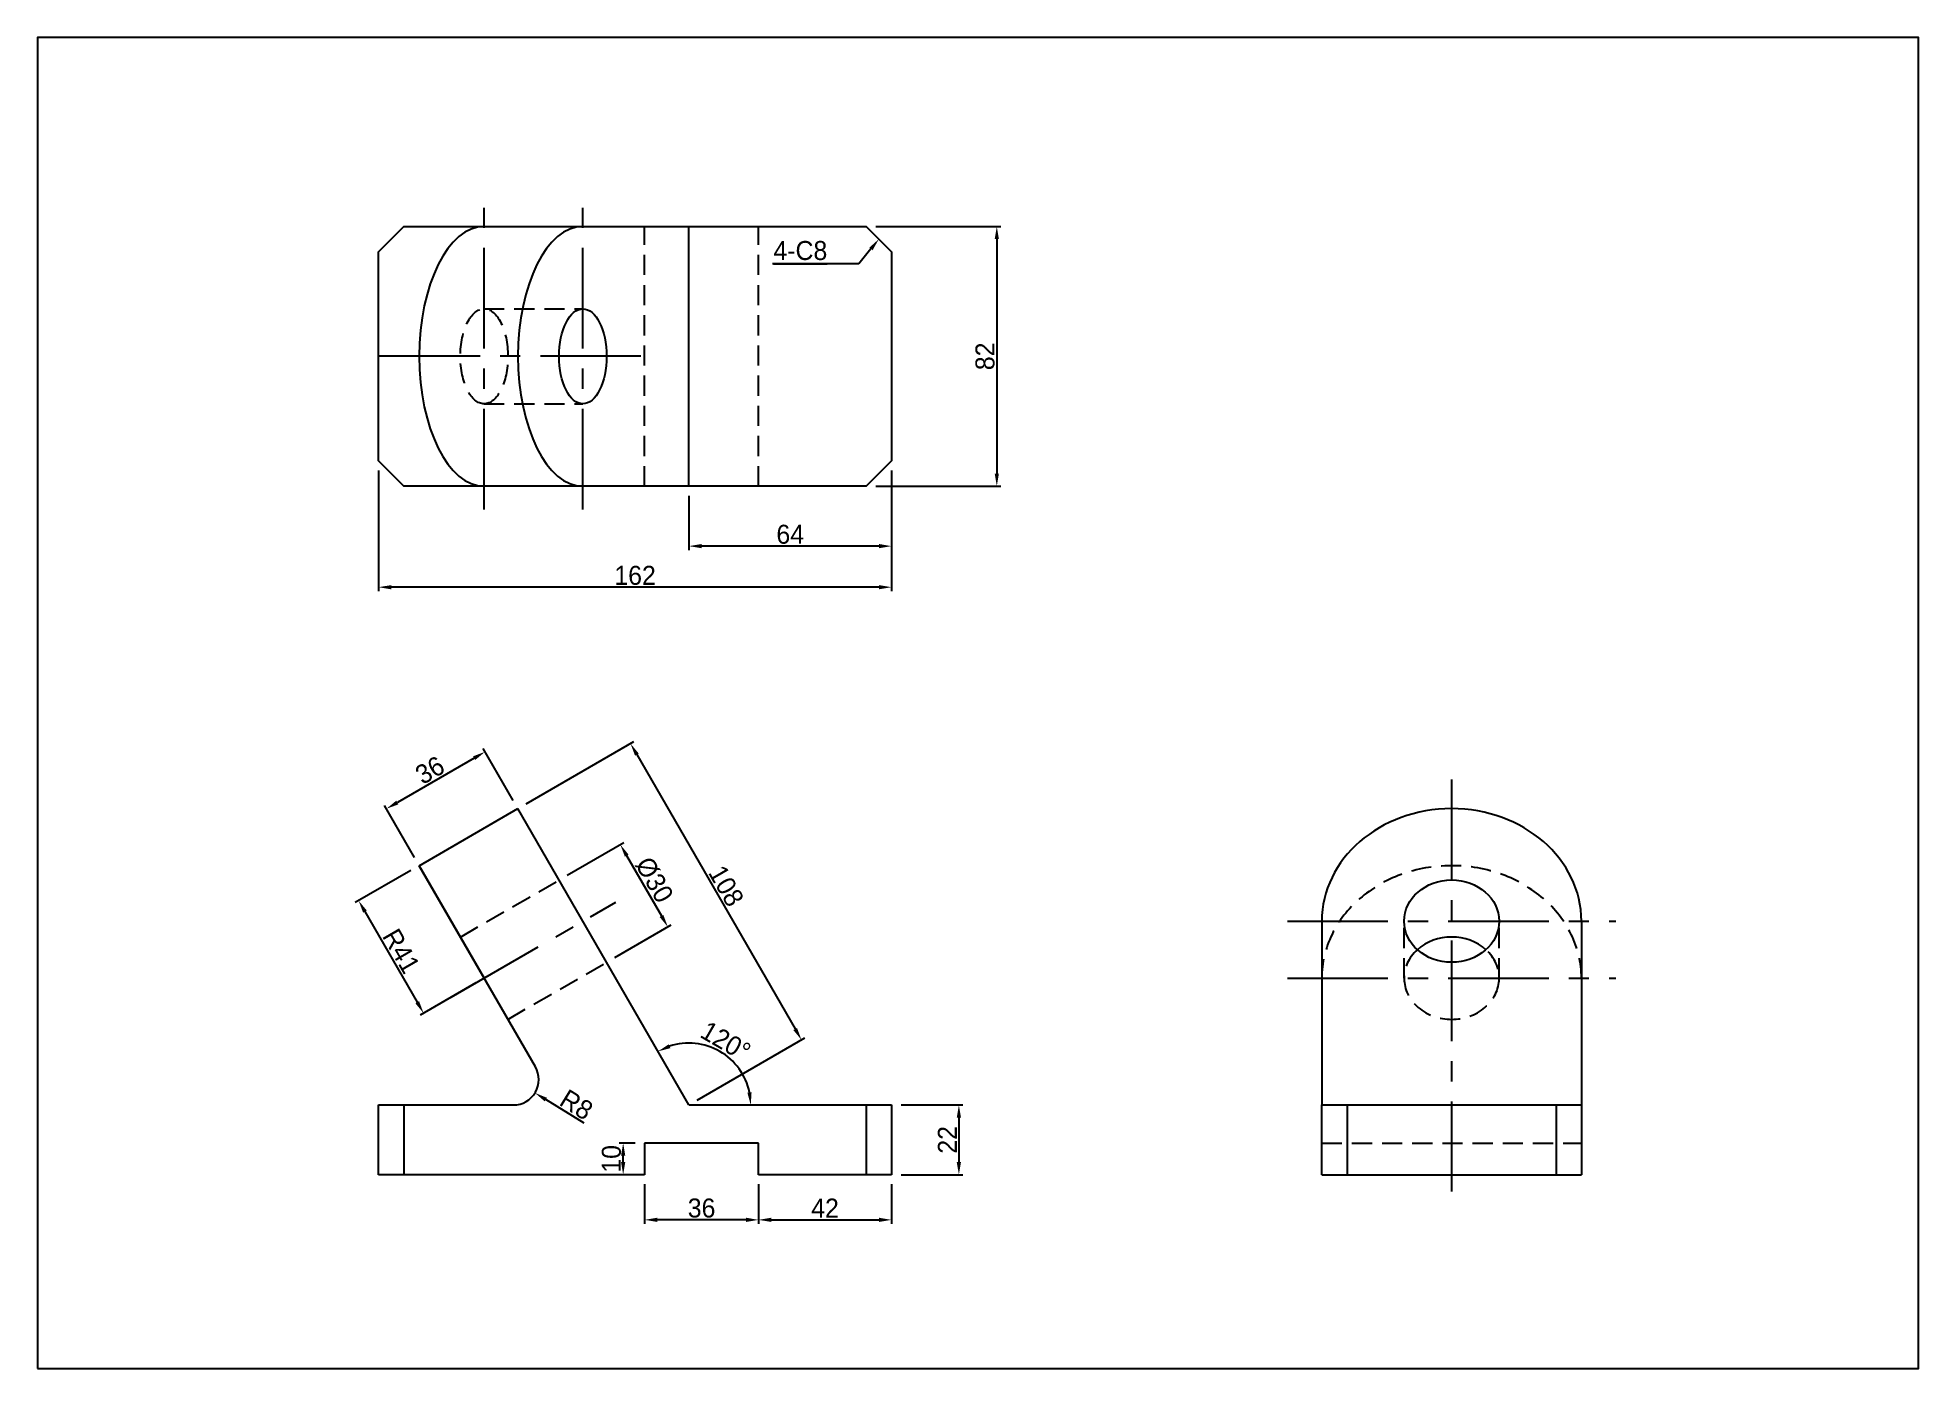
# Model space of a CAD drawing. Header units: millimetres. Extents: x 0 to 3581, y 939 to 3462.
# Drawn here: x 740 to 1334, y 939 to 1359 of the extents above; entities that cross this region are included whole.
import ezdxf
from ezdxf import colors
from ezdxf.entities.mleader import LeaderData, LeaderLine
from ezdxf.math import Vec2, Vec3

# ---------------------------------------------------------------- set-up
doc = ezdxf.new("R2010")
doc.units = ezdxf.units.MM
doc.linetypes.add('CENTER', pattern=[50.8, 31.75, -6.35, 6.35, -6.35])
doc.linetypes.add('HIDDEN', pattern=[9.525, 6.35, -3.175])
for name, color, linetype in [('center', 3, 'CENTER'), ('hidden', 2, 'HIDDEN'), ('model', 7, 'Continuous')]:
    doc.layers.add(name, color=color, linetype=linetype)
doc.styles.get("Standard").update_dxf_attribs({"font": ''})
doc.styles.get('Standard').set_extended_font_data('Gulim')
doc.dimstyles.new('ISO-25', dxfattribs={"dimtxt": 6, "dimasz": 4, "dimexe": 1.25, "dimexo": 3, "dimtad": 1, "dimtxsty": 'Standard', "dimcen": 2.5, "dimadec": 0, "dimazin": 0, "dimtfac": 1, "dimtmove": 0, "dimatfit": 3, "dimfxl": 1, "dimarcsym": 0})

msp = doc.modelspace()

# ---------------------------------------------------------------- blocks, each defined once
blk = doc.blocks.new('*D27')
at = {"layer": 'Defpoints', "color": 0, "transparency": 16777216}
for p in [(1001.88, 1298.96), (1001.88, 1216.96), (1043.12, 1216.96)]:
    blk.add_point(p, dxfattribs=at)
at = {"layer": 'model', "color": 0, "lineweight": -2, "transparency": 16777216}
for p, q in [((1004.88, 1298.96), (1044.37, 1298.96)), ((1043.12, 1294.96), (1043.12, 1220.96)), ((1004.88, 1216.96), (1044.37, 1216.96))]:
    blk.add_line(p, q, dxfattribs=at)
at = {"layer": 'model', "color": 0, "transparency": 16777216}
for points in [[(1042.45, 1294.96), (1043.79, 1294.96), (1043.12, 1298.96)], [(1042.45, 1220.96), (1043.79, 1220.96), (1043.12, 1216.96)]]:
    blk.add_solid(points, dxfattribs=at)
at = {"layer": 'model', "color": 0, "transparency": 16777216, "insert": (1039.42, 1257.96), "char_height": 6, "attachment_point": 5, "rotation": 90}
blk.add_mtext('82', dxfattribs=at)
blk = doc.blocks.new('*D28')
at = {"layer": 'Defpoints', "color": 0, "transparency": 16777216}
for p in [(1009.88, 1224.96), (945.88, 1216.96), (945.88, 1198.06)]:
    blk.add_point(p, dxfattribs=at)
at = {"layer": 'model', "color": 0, "lineweight": -2, "transparency": 16777216}
for p, q in [((1009.88, 1221.96), (1009.88, 1196.81)), ((945.88, 1213.96), (945.88, 1196.81)), ((1005.88, 1198.06), (949.88, 1198.06))]:
    blk.add_line(p, q, dxfattribs=at)
at = {"layer": 'model', "color": 0, "transparency": 16777216}
for points in [[(949.88, 1198.73), (949.88, 1197.4), (945.88, 1198.06)], [(1005.88, 1198.73), (1005.88, 1197.4), (1009.88, 1198.06)]]:
    blk.add_solid(points, dxfattribs=at)
at = {"layer": 'model', "color": 0, "transparency": 16777216, "insert": (977.88, 1201.77), "char_height": 6, "attachment_point": 5}
blk.add_mtext('64', dxfattribs=at)
blk = doc.blocks.new('*D29')
at = {"layer": 'Defpoints', "color": 0, "transparency": 16777216}
for p in [(847.88, 1224.96), (1009.88, 1224.96), (847.88, 1185.1)]:
    blk.add_point(p, dxfattribs=at)
at = {"layer": 'model', "color": 0, "lineweight": -2, "transparency": 16777216}
for p, q in [((847.88, 1221.96), (847.88, 1183.85)), ((1009.88, 1221.96), (1009.88, 1183.85)), ((1005.88, 1185.1), (851.88, 1185.1))]:
    blk.add_line(p, q, dxfattribs=at)
at = {"layer": 'model', "color": 0, "transparency": 16777216}
for points in [[(851.88, 1185.76), (851.88, 1184.43), (847.88, 1185.1)], [(1005.88, 1185.76), (1005.88, 1184.43), (1009.88, 1185.1)]]:
    blk.add_solid(points, dxfattribs=at)
at = {"layer": 'model', "color": 0, "transparency": 16777216, "insert": (928.88, 1188.8), "char_height": 6, "attachment_point": 5}
blk.add_mtext('162', dxfattribs=at)
blk = doc.blocks.new('*D30')
at = {"layer": 'Defpoints', "color": 0, "transparency": 16777216}
for p in [(1009.88, 1021.67), (1009.88, 999.67), (1031.14, 999.67)]:
    blk.add_point(p, dxfattribs=at)
at = {"layer": 'model', "color": 0, "lineweight": -2, "transparency": 16777216}
for p, q in [((1012.88, 1021.67), (1032.39, 1021.67)), ((1031.14, 1017.67), (1031.14, 1003.67)), ((1012.88, 999.67), (1032.39, 999.67))]:
    blk.add_line(p, q, dxfattribs=at)
at = {"layer": 'model', "color": 0, "transparency": 16777216}
for points in [[(1030.47, 1017.67), (1031.81, 1017.67), (1031.14, 1021.67)], [(1030.47, 1003.67), (1031.81, 1003.67), (1031.14, 999.67)]]:
    blk.add_solid(points, dxfattribs=at)
at = {"layer": 'model', "color": 0, "transparency": 16777216, "insert": (1027.51, 1010.67), "char_height": 6, "attachment_point": 5, "rotation": 90}
blk.add_mtext('22', dxfattribs=at)
blk = doc.blocks.new('*D31')
at = {"layer": 'Defpoints', "color": 0, "transparency": 16777216}
for p in [(967.88, 999.67), (1009.88, 999.67), (1009.88, 985.42)]:
    blk.add_point(p, dxfattribs=at)
at = {"layer": 'model', "color": 0, "lineweight": -2, "transparency": 16777216}
for p, q in [((967.88, 996.67), (967.88, 984.17)), ((1009.88, 996.67), (1009.88, 984.17)), ((971.88, 985.42), (1005.88, 985.42))]:
    blk.add_line(p, q, dxfattribs=at)
at = {"layer": 'model', "color": 0, "transparency": 16777216}
for points in [[(971.88, 986.09), (971.88, 984.76), (967.88, 985.42)], [(1005.88, 986.09), (1005.88, 984.76), (1009.88, 985.42)]]:
    blk.add_solid(points, dxfattribs=at)
at = {"layer": 'model', "color": 0, "transparency": 16777216, "insert": (988.88, 989.13), "char_height": 6, "attachment_point": 5}
blk.add_mtext('42', dxfattribs=at)
blk = doc.blocks.new('*D32')
at = {"layer": 'Defpoints', "color": 0, "transparency": 16777216}
for p in [(931.88, 999.67), (967.88, 999.67), (931.88, 985.42)]:
    blk.add_point(p, dxfattribs=at)
at = {"layer": 'model', "color": 0, "lineweight": -2, "transparency": 16777216}
for p, q in [((931.88, 996.67), (931.88, 984.17)), ((967.88, 996.67), (967.88, 984.17)), ((963.88, 985.42), (935.88, 985.42))]:
    blk.add_line(p, q, dxfattribs=at)
at = {"layer": 'model', "color": 0, "transparency": 16777216}
for points in [[(935.88, 986.09), (935.88, 984.76), (931.88, 985.42)], [(963.88, 986.09), (963.88, 984.76), (967.88, 985.42)]]:
    blk.add_solid(points, dxfattribs=at)
at = {"layer": 'model', "color": 0, "transparency": 16777216, "insert": (949.88, 989.12), "char_height": 6, "attachment_point": 5}
blk.add_mtext('36', dxfattribs=at)
blk = doc.blocks.new('*D33')
at = {"layer": 'Defpoints', "color": 0, "transparency": 16777216}
for p in [(925.12, 1009.67), (931.88, 1009.67), (931.88, 999.67)]:
    blk.add_point(p, dxfattribs=at)
at = {"layer": 'model', "color": 0, "lineweight": -2, "transparency": 16777216}
for p, q in [((928.88, 1009.67), (923.87, 1009.67)), ((925.12, 1003.67), (925.12, 1005.67)), ((928.88, 999.67), (923.87, 999.67))]:
    blk.add_line(p, q, dxfattribs=at)
at = {"layer": 'model', "color": 0, "transparency": 16777216}
for points in [[(924.45, 1005.67), (925.78, 1005.67), (925.12, 1009.67)], [(924.45, 1003.67), (925.78, 1003.67), (925.12, 999.67)]]:
    blk.add_solid(points, dxfattribs=at)
at = {"layer": 'model', "color": 0, "transparency": 16777216, "insert": (921.41, 1004.67), "char_height": 6, "attachment_point": 5, "rotation": 90}
blk.add_mtext('10', dxfattribs=at)
blk = doc.blocks.new('*D34')
at = {"layer": 'Defpoints', "color": 0, "transparency": 16777216}
for p in [(890.45, 1029.67), (897.27, 1025.48)]:
    blk.add_point(p, dxfattribs=at)
at = {"layer": 'model', "color": 0, "lineweight": -2, "transparency": 16777216}
blk.add_line((912.78, 1015.93), (900.67, 1023.38), dxfattribs=at)
at = {"layer": 'model', "color": 0, "transparency": 16777216}
blk.add_solid([(901.02, 1023.95), (900.32, 1022.81), (897.27, 1025.48)], dxfattribs=at)
at = {"layer": 'model', "color": 0, "transparency": 16777216, "insert": (910.37, 1021.76), "char_height": 6, "attachment_point": 5, "rotation": 328.3874}
blk.add_mtext('R8', dxfattribs=at)
blk = doc.blocks.new('*D35')
at = {"layer": 'Defpoints', "color": 0, "transparency": 16777216}
for p in [(891.88, 1115.2), (960.84, 1034.23), (945.88, 1021.67), (945.88, 1021.67), (1009.88, 1021.67)]:
    blk.add_point(p, dxfattribs=at)
at = {"layer": 'model', "color": 0, "lineweight": -2, "transparency": 16777216}
blk.add_arc((945.88, 1021.67), 19.54, 11.75183, 108.24817, dxfattribs=at)
at = {"layer": 'model', "color": 0, "transparency": 16777216}
for points in [[(940.03, 1039.62), (939.49, 1040.83), (936.11, 1038.59)], [(965.67, 1025.72), (964.34, 1025.58), (965.41, 1021.67)]]:
    blk.add_solid(points, dxfattribs=at)
at = {"layer": 'model', "color": 0, "transparency": 16777216, "insert": (957.5, 1041.8), "char_height": 6, "attachment_point": 5, "rotation": 330}
blk.add_mtext('120°', dxfattribs=at)
blk = doc.blocks.new('*D36')
at = {"layer": 'Defpoints', "color": 0, "transparency": 16777216}
for p in [(904.88, 1092.68), (939.22, 1077.87), (919.88, 1066.7)]:
    blk.add_point(p, dxfattribs=at)
at = {"layer": 'model', "color": 0, "lineweight": -2, "transparency": 16777216}
for p, q in [((907.48, 1094.18), (925.31, 1104.48)), ((926.22, 1100.39), (937.22, 1081.34)), ((922.48, 1068.2), (940.31, 1078.5))]:
    blk.add_line(p, q, dxfattribs=at)
at = {"layer": 'model', "color": 0, "transparency": 16777216}
for points in [[(926.8, 1100.72), (925.65, 1100.06), (924.22, 1103.85)], [(937.8, 1081.67), (936.65, 1081), (939.22, 1077.87)]]:
    blk.add_solid(points, dxfattribs=at)
at = {"layer": 'model', "color": 0, "transparency": 16777216, "insert": (934.93, 1092.71), "char_height": 6, "attachment_point": 5, "rotation": 300}
blk.add_mtext('%%c30', dxfattribs=at)
blk = doc.blocks.new('*D37')
at = {"layer": 'Defpoints', "color": 0, "transparency": 16777216}
for p in [(891.88, 1115.2), (981.44, 1042.2), (945.88, 1021.67)]:
    blk.add_point(p, dxfattribs=at)
at = {"layer": 'model', "color": 0, "lineweight": -2, "transparency": 16777216}
for p, q in [((894.48, 1116.7), (928.52, 1136.36)), ((929.44, 1132.27), (979.44, 1045.67)), ((948.48, 1023.17), (982.52, 1042.83))]:
    blk.add_line(p, q, dxfattribs=at)
at = {"layer": 'model', "color": 0, "transparency": 16777216}
for points in [[(930.02, 1132.6), (928.86, 1131.93), (927.44, 1135.73)], [(980.02, 1046), (978.86, 1045.33), (981.44, 1042.2)]]:
    blk.add_solid(points, dxfattribs=at)
at = {"layer": 'model', "color": 0, "transparency": 16777216, "insert": (957.65, 1090.82), "char_height": 6, "attachment_point": 5, "rotation": 300}
blk.add_mtext('108', dxfattribs=at)
blk = doc.blocks.new('*D38')
at = {"layer": 'Defpoints', "color": 0, "transparency": 16777216}
for p in [(850.34, 1115.15), (891.88, 1115.2), (860.7, 1097.2)]:
    blk.add_point(p, dxfattribs=at)
at = {"layer": 'model', "color": 0, "lineweight": -2, "transparency": 16777216}
for p, q in [((878.05, 1131.15), (853.8, 1117.15)), ((890.38, 1117.8), (880.89, 1134.23)), ((859.2, 1099.8), (849.71, 1116.23))]:
    blk.add_line(p, q, dxfattribs=at)
at = {"layer": 'model', "color": 0, "transparency": 16777216}
for points in [[(877.72, 1131.73), (878.38, 1130.57), (881.51, 1133.15)], [(853.47, 1117.73), (854.14, 1116.57), (850.34, 1115.15)]]:
    blk.add_solid(points, dxfattribs=at)
at = {"layer": 'model', "color": 0, "transparency": 16777216, "insert": (864.08, 1127.36), "char_height": 6, "attachment_point": 5, "rotation": 30}
blk.add_mtext('36', dxfattribs=at)
blk = doc.blocks.new('*D39')
at = {"layer": 'Defpoints', "color": 0, "transparency": 16777216}
for p in [(860.7, 1097.2), (881.2, 1061.69), (862.07, 1050.65)]:
    blk.add_point(p, dxfattribs=at)
at = {"layer": 'model', "color": 0, "lineweight": -2, "transparency": 16777216}
for p, q in [((858.1, 1095.7), (840.49, 1085.53)), ((843.57, 1082.69), (860.07, 1054.11)), ((878.6, 1060.19), (860.99, 1050.02))]:
    blk.add_line(p, q, dxfattribs=at)
at = {"layer": 'model', "color": 0, "transparency": 16777216}
for points in [[(844.15, 1083.03), (842.99, 1082.36), (841.57, 1086.16)], [(860.65, 1054.45), (859.49, 1053.78), (862.07, 1050.65)]]:
    blk.add_solid(points, dxfattribs=at)
at = {"layer": 'model', "color": 0, "transparency": 16777216, "insert": (855.04, 1070.26), "char_height": 6, "attachment_point": 5, "rotation": 300}
blk.add_mtext('R41', dxfattribs=at)

# ---------------------------------------------------------------- dimensions: what is measured, and where the dimension line sits
at = {"layer": 'model'}
for base, p1, p2, picture, middle in [((1043.119, 1216.964), (1001.878, 1298.964), (1001.878, 1216.964), '*D27', (1039.419, 1257.964)), ((1031.141, 999.671), (1009.878, 1021.671), (1009.878, 999.671), '*D30', (1027.508, 1010.671)), ((925.118, 1009.671), (931.878, 999.671), (931.878, 1009.671), '*D33', (921.409, 1004.671))]:
    dim = msp.add_linear_dim(base=base, p1=p1, p2=p2, angle=90, dimstyle='ISO-25', dxfattribs=at)
    dim.commit()
    dim.dimension.update_dxf_attribs({"geometry": picture, "text_midpoint": middle})
for base, p1, p2, picture, middle in [((847.878, 1185.096), (1009.878, 1224.964), (847.878, 1224.964), '*D29', (928.878, 1188.805)), ((945.878, 1198.065), (1009.878, 1224.964), (945.878, 1216.964), '*D28', (977.878, 1201.77)), ((931.878, 985.422), (967.878, 999.671), (931.878, 999.671), '*D32', (949.878, 989.123)), ((1009.878, 985.422), (967.878, 999.671), (1009.878, 999.671), '*D31', (988.878, 989.127))]:
    dim = msp.add_linear_dim(base=base, p1=p1, p2=p2, dimstyle='ISO-25', dxfattribs=at)
    dim.commit()
    dim.dimension.update_dxf_attribs({"geometry": picture, "text_midpoint": middle})
for p2, distance, picture, middle in [((945.878, 1021.671), 41.062, '*D37', (957.65, 1090.821)), ((860.701, 1097.201), -20.726, '*D38', (864.076, 1127.356))]:
    dim = msp.add_aligned_dim(p1=(891.878, 1115.201), p2=p2, distance=distance, dimstyle='ISO-25', dxfattribs=at)
    dim.commit()
    dim.dimension.update_dxf_attribs({"geometry": picture, "text_midpoint": middle})
dim = msp.add_angular_dim_2l(base=(960.843, 1034.228), line1=((945.878, 1021.671), (891.878, 1115.201)), line2=((945.878, 1021.671), (1009.878, 1021.671)), dimstyle='ISO-25', dxfattribs=at)
dim.commit()
dim.dimension.update_dxf_attribs({"geometry": '*D35', "text_midpoint": (957.5, 1041.801)})
for p1, p2, distance, override, picture, middle in [((904.878, 1092.685), (919.878, 1066.704), 22.338, {"dimpost": '%%c<>'}, '*D36', (934.928, 1092.714)), ((860.701, 1097.201), (881.201, 1061.694), -22.091, {"dimpost": 'R<>'}, '*D39', (855.035, 1070.259))]:
    dim = msp.add_aligned_dim(p1=p1, p2=p2, distance=distance, dimstyle='ISO-25', override=override, dxfattribs=at)
    dim.commit()
    dim.dimension.update_dxf_attribs({"geometry": picture, "text_midpoint": middle})
dim = msp.add_radius_dim(center=(890.452, 1029.671), mpoint=(897.265, 1025.477), dimstyle='ISO-25', override={"dimcen": 0, "dimse1": 0, "dimtofl": 0}, dxfattribs=at)
dim.commit()
dim.dimension.update_dxf_attribs({"geometry": '*D34', "text_midpoint": (910.375, 1021.763)})

# ---------------------------------------------------------------- linework, layer by layer
at = {"layer": 'center'}
for p, q in [((881.201, 1209.632), (881.201, 1305.015)), ((912.378, 1209.632), (912.378, 1305.015)), ((930.706, 1257.964), (847.878, 1257.964)), ((1186.764, 1124.379), (1186.764, 994.364)), ((870.809, 1055.694), (922.77, 1085.694)), ((1134.887, 1079.694), (1238.641, 1079.694)), ((1134.887, 1061.694), (1238.641, 1061.694))]:
    msp.add_line(p, q, dxfattribs=at)
at = {"layer": 'hidden'}
for p, q in [((931.878, 1216.964), (931.878, 1298.964)), ((967.878, 1216.964), (967.878, 1298.964)), ((881.201, 1272.964), (912.378, 1272.964)), ((881.201, 1242.964), (912.378, 1242.964)), ((873.701, 1074.685), (904.878, 1092.685)), ((1171.764, 1061.694), (1171.764, 1079.694)), ((1201.764, 1061.694), (1201.764, 1079.694)), ((888.701, 1048.704), (919.878, 1066.704)), ((1145.764, 1009.671), (1227.764, 1009.671))]:
    msp.add_line(p, q, dxfattribs=at)
msp.add_ellipse((881.201, 1257.964), major_axis=(0, -15), ratio=0.5, dxfattribs=at)
for major_axis, start_param, end_param in [((-41, 0), 3.1415927, 6.2831853), ((-15, 0), 5.5177925, 10.1901708)]:
    msp.add_ellipse((1186.764, 1061.694), major_axis=major_axis, ratio=0.8660254, start_param=start_param, end_param=end_param, dxfattribs=at)
at = {"layer": 'model'}
for p, q in [((945.878, 1216.964), (945.878, 1298.964)), ((860.701, 1097.201), (891.878, 1115.201)), ((945.878, 1021.671), (891.878, 1115.201)), ((897.38, 1033.671), (860.701, 1097.201)), ((860.701, 1097.201), (881.201, 1061.694)), ((1145.764, 1079.694), (1145.764, 1021.671)), ((1227.764, 1079.694), (1227.764, 1021.671)), ((847.878, 999.671), (847.878, 1021.671)), ((847.878, 1021.671), (890.452, 1021.671)), ((855.878, 1021.671), (855.878, 999.671)), ((945.878, 1021.671), (1009.878, 1021.671)), ((1001.878, 1021.671), (1001.878, 999.671)), ((1009.878, 1021.671), (1009.878, 999.671)), ((1145.764, 999.671), (1145.764, 1021.671)), ((1145.764, 1021.671), (1227.764, 1021.671)), ((1153.764, 1021.671), (1153.764, 999.671)), ((1219.764, 1021.671), (1219.764, 999.671)), ((1227.764, 1021.671), (1227.764, 999.671)), ((967.878, 1009.671), (931.878, 1009.671)), ((931.878, 1009.671), (931.878, 999.671)), ((967.878, 999.671), (967.878, 1009.671)), ((931.878, 999.671), (847.878, 999.671)), ((1009.878, 999.671), (967.878, 999.671)), ((1145.764, 999.671), (1227.764, 999.671))]:
    msp.add_line(p, q, dxfattribs=at)
for points in [[(740.182, 938.548), (1334.182, 938.548), (1334.182, 1358.548), (740.182, 1358.548)], [(847.878, 1224.964), (847.878, 1290.964), (855.878, 1298.964), (1001.878, 1298.964), (1009.878, 1290.964), (1009.878, 1224.964), (1001.878, 1216.964), (855.878, 1216.964)]]:
    msp.add_lwpolyline(points, close=True, dxfattribs=at)
msp.add_arc((890.452, 1029.671), 8, 270, 30, dxfattribs=at)
for centre, major_axis, ratio, start_param, end_param in [((881.201, 1257.964), (0, -41), 0.5, 3.1415927, 6.2831853), ((912.378, 1257.964), (0, -41), 0.5, 3.1415927, 6.2831853), ((1186.764, 1079.694), (-41, 0), 0.8660254, 3.1415927, 6.2831853), ((1186.764, 1061.694), (-15, 0), 0.8660254, 3.9069855, 5.5177925)]:
    msp.add_ellipse(centre, major_axis=major_axis, ratio=ratio, start_param=start_param, end_param=end_param, dxfattribs=at)
for centre, major_axis, ratio in [((912.378, 1257.964), (0, -15), 0.5), ((1186.764, 1079.694), (-15, 0), 0.8660254)]:
    msp.add_ellipse(centre, major_axis=major_axis, ratio=ratio, dxfattribs=at)

msp.set_redraw_order([(e.dxf.handle, doc.entitydb.next_handle()) for e in msp.query("TEXT MTEXT ATTDEF DIMENSION ARC_DIMENSION")])  # texts and dimensions are drawn at this point

# ---------------------------------------------------------------- leaders
ml = msp.add_multileader_mtext('Standard', dxfattribs=at)
ml.set_content('\\L4-C8', color=256)
ml.set_leader_properties()
ml.build(insert=Vec2(0, 0))
ml.multileader.update_dxf_attribs({"text_left_attachment_type": 8, "text_right_attachment_type": 8})
ctx = ml.context
ctx.base_point, ctx.char_height, ctx.plane_origin = Vec3(967.919, 1287.167), 6, Vec3(1005.878, 1294.964)
ctx.left_attachment, ctx.right_attachment, ctx.text_align_type = 8, 8, 2
notes = []
notes.append((ctx, [(0, (1, 1, 0), (999.581, 1287.167), (-1, 0), 8, [(0, [(1005.878, 1294.964)], 0, [])])]))
ctx.mtext.insert, ctx.mtext.alignment, ctx.mtext.flow_direction = Vec3(989.581, 1294.367), 3, 5
for ctx, leaders in notes:
    for number, flags, end, landing, length, lines in leaders:
        leader = LeaderData()
        leader.index, (leader.has_last_leader_line, leader.has_dogleg_vector, leader.attachment_direction) = number, flags
        leader.last_leader_point, leader.dogleg_vector, leader.dogleg_length = Vec3(end), Vec3(landing), length
        for number, points, colour, breaks in lines:
            line = LeaderLine()
            line.index, line.vertices, line.color, line.breaks = number, Vec3.list(points), colors.encode_raw_color(colour), breaks
            leader.lines.append(line)
        ctx.leaders.append(leader)

doc.saveas('drawing.dxf')
